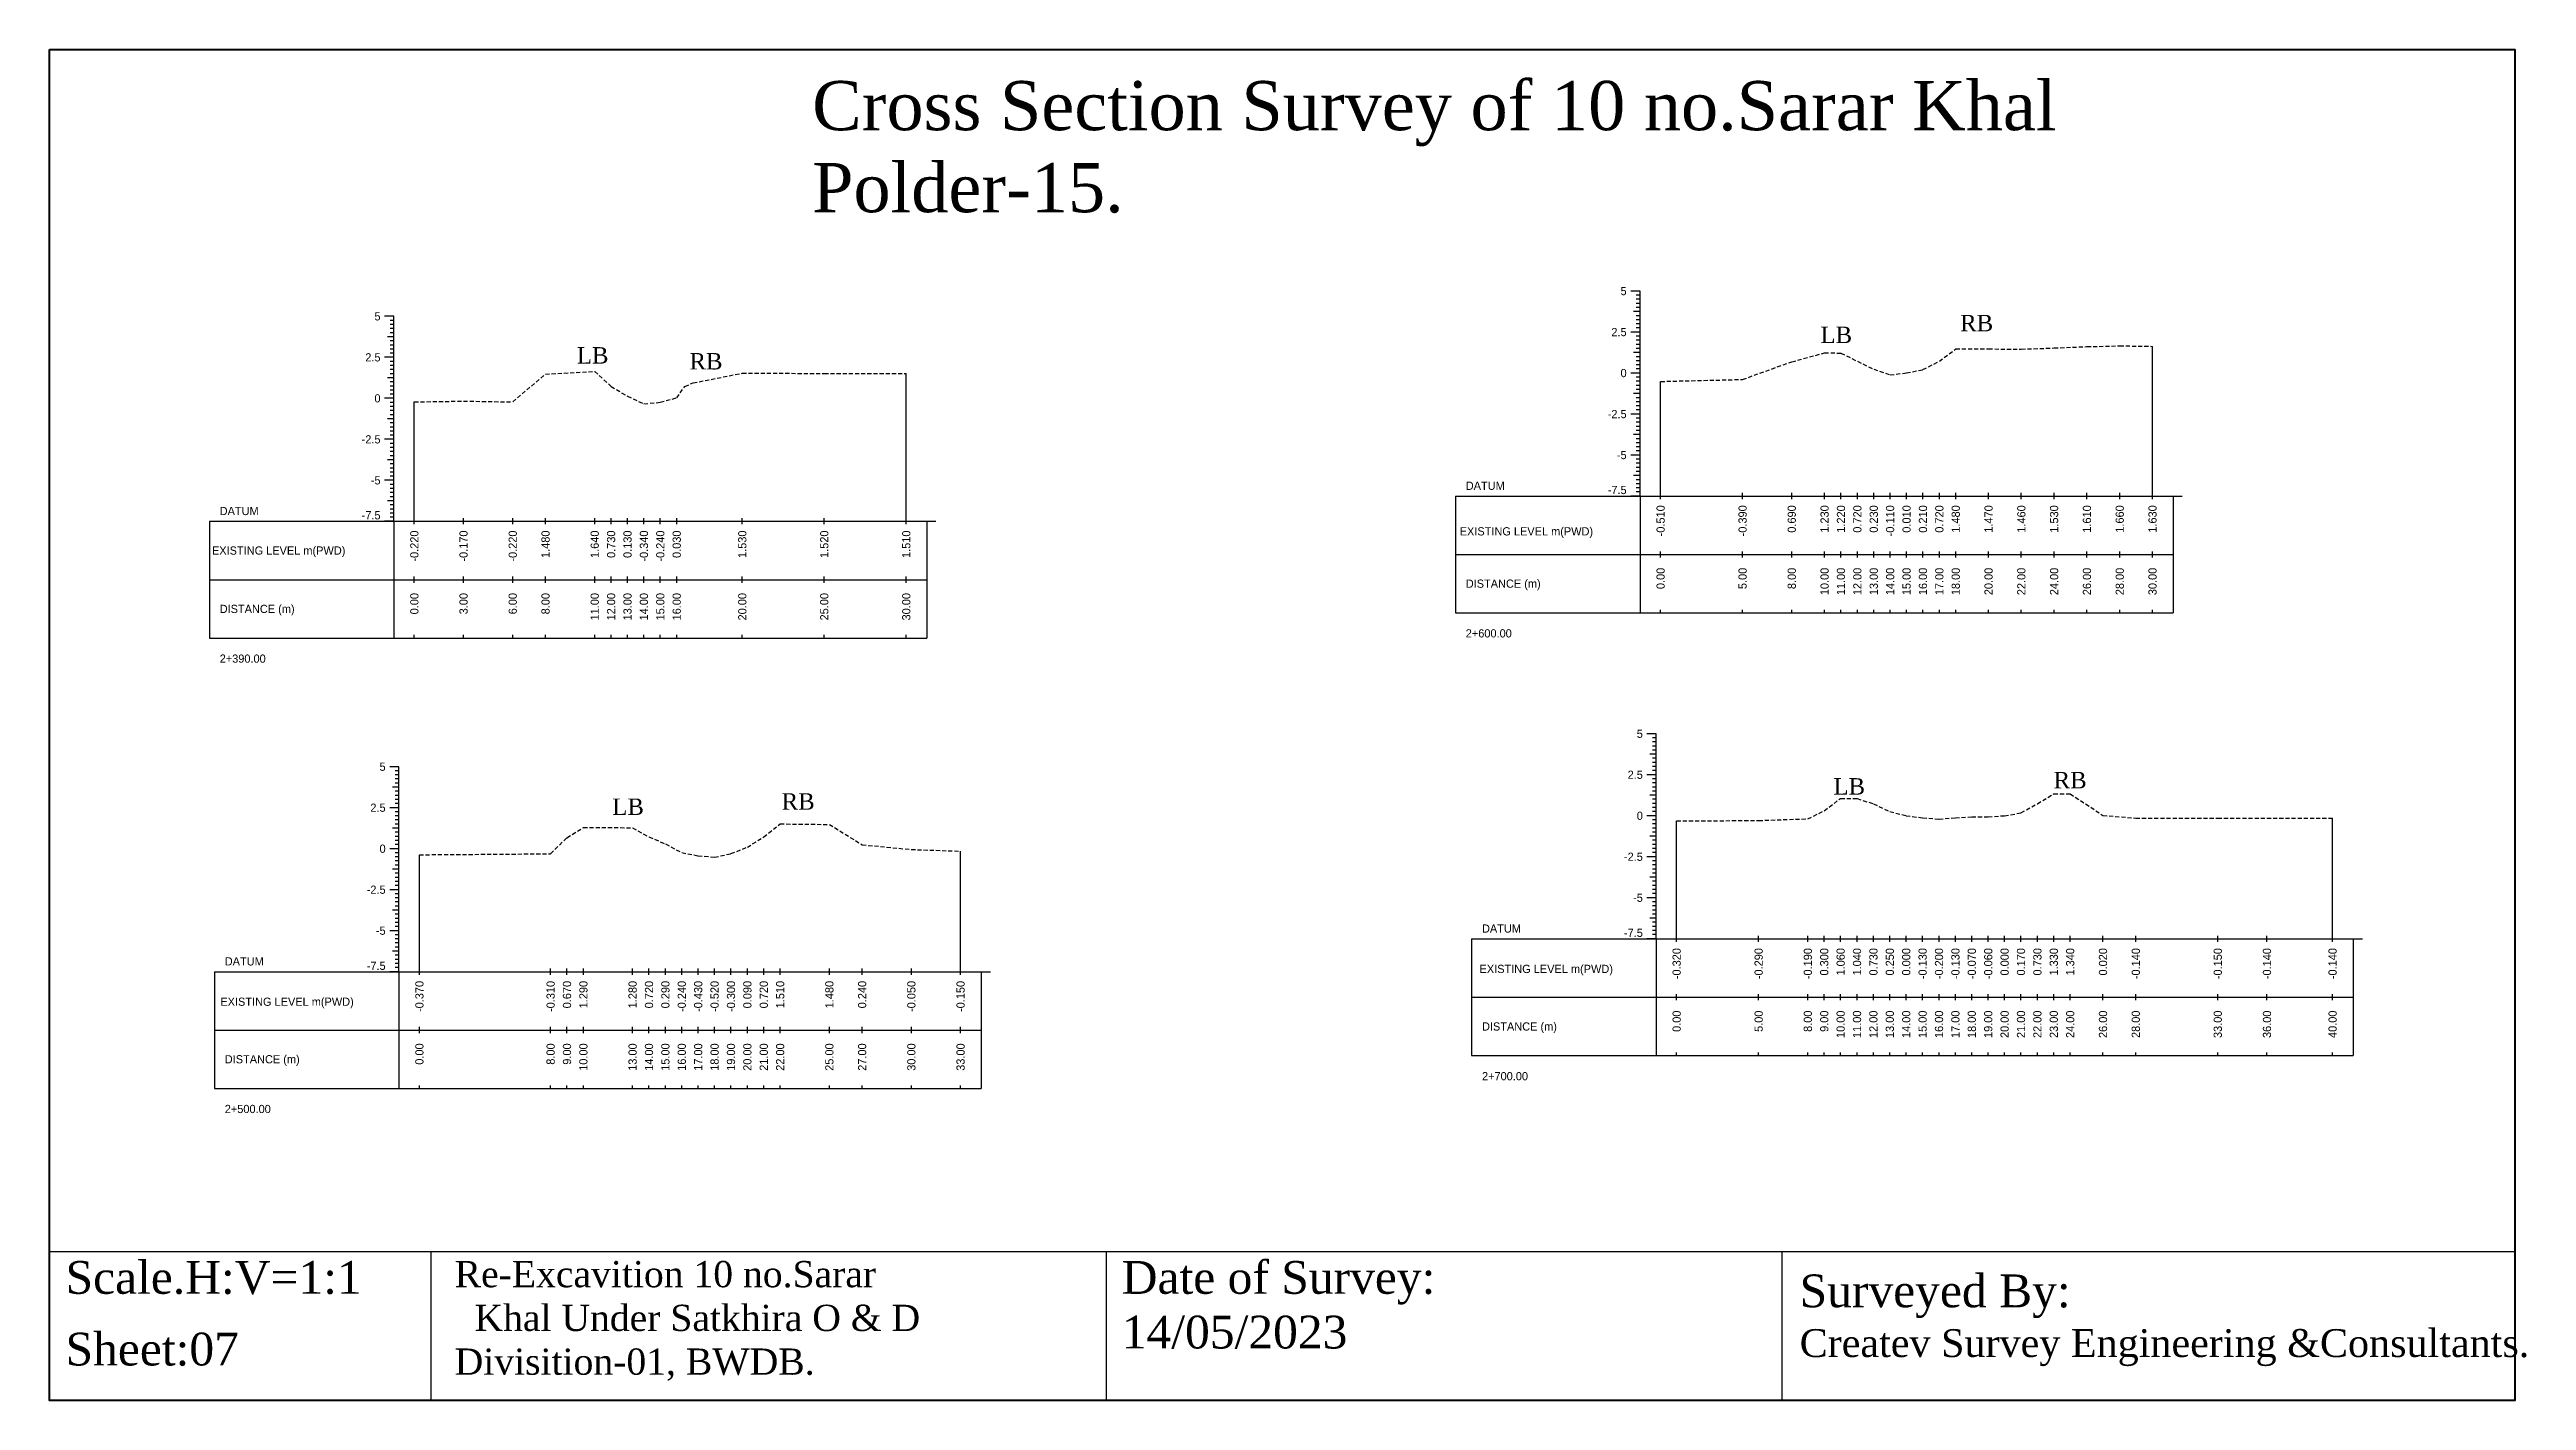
# Model space of a CAD drawing. Header units: inches. Extents: x 4752 to 6808, y -1487 to -426.
# Drawn here: x 5461.6 to 5612.7, y -1338 to -1255.6 of the extents above; entities that cross this region are included whole.
import ezdxf
from ezdxf.enums import TextEntityAlignment as Align

# ---------------------------------------------------------------- set-up
doc = ezdxf.new("R2010")
doc.units = ezdxf.units.IN
doc.header["$MEASUREMENT"] = 0
doc.linetypes.add('HIDDEN', pattern=[0.375, 0.25, -0.125])
doc.layers.add('CS_Drawing', color=7, linetype='Continuous')
doc.layers.add('GL', color=3, linetype='HIDDEN')
doc.styles.add('romans', font='romans.shx')

msp = doc.modelspace()

# ---------------------------------------------------------------- texts
at = {"attachment_point": 1, "style": 'romans'}
for s, insert, char_height, width in [('{\\fTimes New Roman|b0|i0|c0|p18;Cross Section Survey of 10 no.Sarar Khal Polder-15.}', (5508.12, -1257.55), 3, 75.7359), ('\\pi-1,l1;{\\fTimes New Roman|b0|i0|c0|p18;RB}', (5578.13, -1271.81), 1, 325.847), ('{\\fTimes New Roman|b0|i0|c0|p18;LB}', (5569.61, -1272.53), 1, 325.847), ('{\\fTimes New Roman|b0|i0|c0|p18;LB}', (5493.77, -1273.78), 1, 325.847), ('\\pi-1,l1;{\\fTimes New Roman|b0|i0|c0|p18;RB}', (5500.64, -1274.14), 1, 325.847), ('{\\fTimes New Roman|b0|i0|c0|p18;LB}', (5570.4, -1300.06), 1, 325.847), ('\\pi-1,l1;{\\fTimes New Roman|b0|i0|c0|p18;RB}', (5583.83, -1299.68), 1, 325.847), ('{\\fTimes New Roman|b0|i0|c0|p18;LB}', (5495.93, -1301.3), 1, 325.847), ('\\pi-1,l1;{\\fTimes New Roman|b0|i0|c0|p18;RB}', (5506.26, -1300.98), 1, 325.847), ('{\\fTimes New Roman|b0|i0|c0|p18;Scale.H:V=1:1}', (5462.59, -1329.5), 2, 22.2708), ('{\\fTimes New Roman|b0|i0|c0|p18;Re-Excavition 10 no.Sarar\\P  Khal Under Satkhira O & D    Divisition-01, BWDB.}', (5486.32, -1329.5), 1.6, 38.8405), ('{\\fTimes New Roman|b0|i0|c0|p18;Date of Survey: 14/05/2023}', (5527, -1329.5), 2, 22.2708), ('{\\fTimes New Roman|b0|i0|c0|p18;Surveyed By:                                     \\H0.85x;Createv Survey Engineering &Consultants.}', (5568.34, -1330.32), 2, 45.2193), ('{\\fTimes New Roman|b0|i0|c0|p18;Sheet:07}', (5462.59, -1333.87), 2, 38.8405)]:
    msp.add_mtext(s, dxfattribs=dict(at, insert=insert, char_height=char_height, width=width))
at = {"layer": 'CS_Drawing'}
for s, p in [('5', (5557.79, -1270.36)), ('5', (5481.8, -1271.9)), ('2.5', (5557.79, -1272.86)), ('2.5', (5481.8, -1274.4)), ('0', (5557.79, -1275.36)), ('0', (5481.8, -1276.9)), ('-2.5', (5557.79, -1277.86)), ('-2.5', (5481.8, -1279.4)), ('-5', (5557.79, -1280.36)), ('-5', (5481.8, -1281.9)), ('5', (5558.78, -1297.35)), ('5', (5482.11, -1299.36)), ('2.5', (5558.78, -1299.85)), ('2.5', (5482.11, -1301.86)), ('0', (5558.78, -1302.35)), ('0', (5482.11, -1304.36)), ('-2.5', (5558.78, -1304.85)), ('-2.5', (5482.11, -1306.86)), ('-5', (5558.78, -1307.35)), ('-5', (5482.11, -1309.36))]:
    msp.add_text(s, height=0.5, dxfattribs=at).set_placement(p, align=Align.MIDDLE_RIGHT)
for s, p in [('DATUM', (5547.98, -1282.23)), ('DATUM', (5471.99, -1283.77)), ('EXISTING LEVEL m(PWD)', (5547.61, -1285.01)), ('EXISTING LEVEL m(PWD)', (5471.52, -1286.18)), ('DISTANCE (m)', (5547.98, -1288.2)), ('DISTANCE (m)', (5471.99, -1289.74)), ('2+600.00', (5547.98, -1291.23)), ('2+390.00', (5471.99, -1292.77)), ('DATUM', (5548.97, -1309.23)), ('DATUM', (5472.3, -1311.23)), ('EXISTING LEVEL m(PWD)', (5548.82, -1311.69)), ('EXISTING LEVEL m(PWD)', (5472.03, -1313.69)), ('DISTANCE (m)', (5548.97, -1315.2)), ('DISTANCE (m)', (5472.3, -1317.2)), ('2+700.00', (5548.97, -1318.23)), ('2+500.00', (5472.3, -1320.23))]:
    msp.add_text(s, height=0.5, dxfattribs=at).set_placement(p, align=Align.MIDDLE_LEFT)
for p in [(5557.79, -1282.74), (5481.8, -1284.28), (5558.78, -1309.74), (5482.11, -1311.75)]:
    msp.add_text('-7.5', height=0.5, dxfattribs=at).set_placement(p, align=Align.RIGHT)
for s, p in [('-0.510', (5559.86, -1283.42)), ('-0.390', (5564.86, -1283.42)), ('0.690', (5567.86, -1283.42)), ('1.230', (5569.86, -1283.42)), ('1.220', (5570.86, -1283.42)), ('0.720', (5571.86, -1283.42)), ('0.230', (5572.86, -1283.42)), ('-0.110', (5573.86, -1283.42)), ('0.010', (5574.86, -1283.42)), ('0.210', (5575.86, -1283.42)), ('0.720', (5576.86, -1283.42)), ('1.480', (5577.86, -1283.42)), ('1.470', (5579.86, -1283.42)), ('1.460', (5581.86, -1283.42)), ('1.530', (5583.86, -1283.42)), ('1.610', (5585.86, -1283.42)), ('1.660', (5587.86, -1283.42)), ('1.630', (5589.86, -1283.42)), ('-0.220', (5483.86, -1284.96)), ('-0.170', (5486.86, -1284.96)), ('-0.220', (5489.86, -1284.96)), ('1.480', (5491.86, -1284.96)), ('1.640', (5494.86, -1284.96)), ('0.730', (5495.86, -1284.96)), ('0.130', (5496.86, -1284.96)), ('-0.340', (5497.86, -1284.96)), ('-0.240', (5498.86, -1284.96)), ('0.030', (5499.86, -1284.96)), ('1.530', (5503.86, -1284.96)), ('1.520', (5508.86, -1284.96)), ('1.510', (5513.86, -1284.96)), ('0.00', (5559.86, -1287.23)), ('5.00', (5564.86, -1287.23)), ('8.00', (5567.86, -1287.23)), ('10.00', (5569.86, -1287.23)), ('11.00', (5570.86, -1287.23)), ('12.00', (5571.86, -1287.23)), ('13.00', (5572.86, -1287.23)), ('14.00', (5573.86, -1287.23)), ('15.00', (5574.86, -1287.23)), ('16.00', (5575.86, -1287.23)), ('17.00', (5576.86, -1287.23)), ('18.00', (5577.86, -1287.23)), ('20.00', (5579.86, -1287.23)), ('22.00', (5581.86, -1287.23)), ('24.00', (5583.86, -1287.23)), ('26.00', (5585.86, -1287.23)), ('28.00', (5587.86, -1287.23)), ('30.00', (5589.86, -1287.23)), ('0.00', (5483.86, -1288.77)), ('3.00', (5486.86, -1288.77)), ('6.00', (5489.86, -1288.77)), ('8.00', (5491.86, -1288.77)), ('11.00', (5494.86, -1288.77)), ('12.00', (5495.86, -1288.77)), ('13.00', (5496.86, -1288.77)), ('14.00', (5497.86, -1288.77)), ('15.00', (5498.86, -1288.77)), ('16.00', (5499.86, -1288.77)), ('20.00', (5503.86, -1288.77)), ('25.00', (5508.86, -1288.77)), ('30.00', (5513.86, -1288.77)), ('-0.320', (5560.84, -1310.42)), ('-0.290', (5565.84, -1310.42)), ('-0.190', (5568.84, -1310.42)), ('0.300', (5569.84, -1310.42)), ('1.060', (5570.84, -1310.42)), ('1.040', (5571.84, -1310.42)), ('0.730', (5572.84, -1310.42)), ('0.250', (5573.84, -1310.42)), ('0.000', (5574.84, -1310.42)), ('-0.130', (5575.84, -1310.42)), ('-0.200', (5576.84, -1310.42)), ('-0.130', (5577.84, -1310.42)), ('-0.070', (5578.84, -1310.42)), ('-0.060', (5579.84, -1310.42)), ('0.000', (5580.84, -1310.42)), ('0.170', (5581.84, -1310.42)), ('0.730', (5582.84, -1310.42)), ('1.330', (5583.84, -1310.42)), ('1.340', (5584.84, -1310.42)), ('0.020', (5586.84, -1310.42)), ('-0.140', (5588.84, -1310.42)), ('-0.150', (5593.84, -1310.42)), ('-0.140', (5596.84, -1310.42)), ('-0.140', (5600.84, -1310.42)), ('-0.370', (5484.17, -1312.42)), ('-0.310', (5492.17, -1312.42)), ('0.670', (5493.17, -1312.42)), ('1.290', (5494.17, -1312.42)), ('1.280', (5497.17, -1312.42)), ('0.720', (5498.17, -1312.42)), ('0.290', (5499.17, -1312.42)), ('-0.240', (5500.17, -1312.42)), ('-0.430', (5501.17, -1312.42)), ('-0.520', (5502.17, -1312.42)), ('-0.300', (5503.17, -1312.42)), ('0.090', (5504.17, -1312.42)), ('0.720', (5505.17, -1312.42)), ('1.510', (5506.17, -1312.42)), ('1.480', (5509.17, -1312.42)), ('0.240', (5511.17, -1312.42)), ('-0.050', (5514.17, -1312.42)), ('-0.150', (5517.17, -1312.42)), ('0.00', (5560.84, -1314.23)), ('5.00', (5565.84, -1314.23)), ('8.00', (5568.84, -1314.23)), ('9.00', (5569.84, -1314.23)), ('10.00', (5570.84, -1314.23)), ('11.00', (5571.84, -1314.23)), ('12.00', (5572.84, -1314.23)), ('13.00', (5573.84, -1314.23)), ('14.00', (5574.84, -1314.23)), ('15.00', (5575.84, -1314.23)), ('16.00', (5576.84, -1314.23)), ('17.00', (5577.84, -1314.23)), ('18.00', (5578.84, -1314.23)), ('19.00', (5579.84, -1314.23)), ('20.00', (5580.84, -1314.23)), ('21.00', (5581.84, -1314.23)), ('22.00', (5582.84, -1314.23)), ('23.00', (5583.84, -1314.23)), ('24.00', (5584.84, -1314.23)), ('26.00', (5586.84, -1314.23)), ('28.00', (5588.84, -1314.23)), ('33.00', (5593.84, -1314.23)), ('36.00', (5596.84, -1314.23)), ('40.00', (5600.84, -1314.23)), ('0.00', (5484.17, -1316.23)), ('8.00', (5492.17, -1316.23)), ('9.00', (5493.17, -1316.23)), ('10.00', (5494.17, -1316.23)), ('13.00', (5497.17, -1316.23)), ('14.00', (5498.17, -1316.23)), ('15.00', (5499.17, -1316.23)), ('16.00', (5500.17, -1316.23)), ('17.00', (5501.17, -1316.23)), ('18.00', (5502.17, -1316.23)), ('19.00', (5503.17, -1316.23)), ('20.00', (5504.17, -1316.23)), ('21.00', (5505.17, -1316.23)), ('22.00', (5506.17, -1316.23)), ('25.00', (5509.17, -1316.23)), ('27.00', (5511.17, -1316.23)), ('30.00', (5514.17, -1316.23)), ('33.00', (5517.17, -1316.23))]:
    msp.add_text(s, height=0.5, rotation=90, dxfattribs=at).set_placement(p, align=Align.MIDDLE_RIGHT)

# ---------------------------------------------------------------- linework, layer by layer
at = {"color": 4, "lineweight": 40}
msp.add_lwpolyline([(5461.61, -1255.63), (5611.95, -1255.63), (5611.95, -1338), (5461.61, -1338)], close=True, dxfattribs=at)
for points in [[(5611.95, -1255.63), (5611.95, -1338)], [(5461.61, -1328.93), (5611.95, -1328.93)], [(5461.61, -1328.93), (5461.61, -1338)], [(5484.86, -1328.93), (5484.86, -1338)], [(5526.06, -1328.93), (5526.06, -1338)], [(5567.26, -1328.93), (5567.26, -1338)]]:
    msp.add_lwpolyline(points)
at = {"layer": 'CS_Drawing'}
for p, q in [((5558.61, -1270.36), (5558.04, -1270.36)), ((5558.61, -1270.36), (5558.21, -1270.36)), ((5558.61, -1271.61), (5558.21, -1271.61)), ((5558.61, -1270.36), (5558.38, -1270.36)), ((5558.61, -1270.61), (5558.38, -1270.61)), ((5558.61, -1270.86), (5558.38, -1270.86)), ((5558.61, -1271.11), (5558.38, -1271.11)), ((5558.61, -1271.36), (5558.38, -1271.36)), ((5558.61, -1271.61), (5558.38, -1271.61)), ((5558.61, -1282.86), (5558.61, -1270.36)), ((5482.61, -1271.9), (5482.05, -1271.9)), ((5482.61, -1271.9), (5482.22, -1271.9)), ((5482.61, -1273.15), (5482.22, -1273.15)), ((5482.61, -1271.9), (5482.39, -1271.9)), ((5482.61, -1272.15), (5482.39, -1272.15)), ((5482.61, -1272.4), (5482.39, -1272.4)), ((5482.61, -1272.65), (5482.39, -1272.65)), ((5482.61, -1272.9), (5482.39, -1272.9)), ((5482.61, -1273.15), (5482.39, -1273.15)), ((5482.61, -1284.4), (5482.61, -1271.9)), ((5558.61, -1272.86), (5558.04, -1272.86)), ((5558.61, -1272.86), (5558.21, -1272.86)), ((5558.61, -1271.86), (5558.38, -1271.86)), ((5558.61, -1272.11), (5558.38, -1272.11)), ((5558.61, -1272.36), (5558.38, -1272.36)), ((5558.61, -1272.61), (5558.38, -1272.61)), ((5558.61, -1272.86), (5558.38, -1272.86)), ((5558.61, -1273.11), (5558.38, -1273.11)), ((5558.61, -1273.36), (5558.38, -1273.36)), ((5482.61, -1274.4), (5482.05, -1274.4)), ((5482.61, -1274.4), (5482.22, -1274.4)), ((5482.61, -1273.4), (5482.39, -1273.4)), ((5482.61, -1273.65), (5482.39, -1273.65)), ((5482.61, -1273.9), (5482.39, -1273.9)), ((5482.61, -1274.15), (5482.39, -1274.15)), ((5482.61, -1274.4), (5482.39, -1274.4)), ((5482.61, -1274.65), (5482.39, -1274.65)), ((5558.61, -1274.11), (5558.21, -1274.11)), ((5558.61, -1273.61), (5558.38, -1273.61)), ((5558.61, -1273.86), (5558.38, -1273.86)), ((5558.61, -1274.11), (5558.38, -1274.11)), ((5558.61, -1274.36), (5558.38, -1274.36)), ((5558.61, -1274.61), (5558.38, -1274.61)), ((5558.61, -1274.86), (5558.38, -1274.86)), ((5589.86, -1282.86), (5589.86, -1273.73)), ((5482.61, -1275.65), (5482.22, -1275.65)), ((5482.61, -1274.9), (5482.39, -1274.9)), ((5482.61, -1275.15), (5482.39, -1275.15)), ((5482.61, -1275.4), (5482.39, -1275.4)), ((5482.61, -1275.65), (5482.39, -1275.65)), ((5482.61, -1275.9), (5482.39, -1275.9)), ((5482.61, -1276.15), (5482.39, -1276.15)), ((5513.86, -1284.4), (5513.86, -1275.39)), ((5558.61, -1275.36), (5558.04, -1275.36)), ((5558.61, -1275.36), (5558.21, -1275.36)), ((5558.61, -1275.11), (5558.38, -1275.11)), ((5558.61, -1275.36), (5558.38, -1275.36)), ((5558.61, -1275.61), (5558.38, -1275.61)), ((5558.61, -1275.86), (5558.38, -1275.86)), ((5558.61, -1276.11), (5558.38, -1276.11)), ((5558.61, -1276.36), (5558.38, -1276.36)), ((5559.86, -1282.86), (5559.86, -1275.87)), ((5482.61, -1276.9), (5482.05, -1276.9)), ((5482.61, -1276.9), (5482.22, -1276.9)), ((5482.61, -1276.4), (5482.39, -1276.4)), ((5482.61, -1276.65), (5482.39, -1276.65)), ((5482.61, -1276.9), (5482.39, -1276.9)), ((5482.61, -1277.15), (5482.39, -1277.15)), ((5482.61, -1277.4), (5482.39, -1277.4)), ((5482.61, -1277.65), (5482.39, -1277.65)), ((5483.86, -1284.4), (5483.86, -1277.12)), ((5558.61, -1277.86), (5558.04, -1277.86)), ((5558.61, -1276.61), (5558.21, -1276.61)), ((5558.61, -1277.86), (5558.21, -1277.86)), ((5558.61, -1276.61), (5558.38, -1276.61)), ((5558.61, -1276.86), (5558.38, -1276.86)), ((5558.61, -1277.11), (5558.38, -1277.11)), ((5558.61, -1277.36), (5558.38, -1277.36)), ((5558.61, -1277.61), (5558.38, -1277.61)), ((5558.61, -1277.86), (5558.38, -1277.86)), ((5482.61, -1279.4), (5482.05, -1279.4)), ((5482.61, -1278.15), (5482.22, -1278.15)), ((5482.61, -1279.4), (5482.22, -1279.4)), ((5482.61, -1277.9), (5482.39, -1277.9)), ((5482.61, -1278.15), (5482.39, -1278.15)), ((5482.61, -1278.4), (5482.39, -1278.4)), ((5482.61, -1278.65), (5482.39, -1278.65)), ((5482.61, -1278.9), (5482.39, -1278.9)), ((5482.61, -1279.15), (5482.39, -1279.15)), ((5482.61, -1279.4), (5482.39, -1279.4)), ((5558.61, -1279.11), (5558.21, -1279.11)), ((5558.61, -1278.11), (5558.38, -1278.11)), ((5558.61, -1278.36), (5558.38, -1278.36)), ((5558.61, -1278.61), (5558.38, -1278.61)), ((5558.61, -1278.86), (5558.38, -1278.86)), ((5558.61, -1279.11), (5558.38, -1279.11)), ((5558.61, -1279.36), (5558.38, -1279.36)), ((5482.61, -1280.65), (5482.22, -1280.65)), ((5482.61, -1279.65), (5482.39, -1279.65)), ((5482.61, -1279.9), (5482.39, -1279.9)), ((5482.61, -1280.15), (5482.39, -1280.15)), ((5482.61, -1280.4), (5482.39, -1280.4)), ((5482.61, -1280.65), (5482.39, -1280.65)), ((5482.61, -1280.9), (5482.39, -1280.9)), ((5558.61, -1280.36), (5558.04, -1280.36)), ((5558.61, -1280.36), (5558.21, -1280.36)), ((5558.61, -1279.61), (5558.38, -1279.61)), ((5558.61, -1279.86), (5558.38, -1279.86)), ((5558.61, -1280.11), (5558.38, -1280.11)), ((5558.61, -1280.36), (5558.38, -1280.36)), ((5558.61, -1280.61), (5558.38, -1280.61)), ((5558.61, -1280.86), (5558.38, -1280.86)), ((5482.61, -1281.9), (5482.05, -1281.9)), ((5482.61, -1281.9), (5482.22, -1281.9)), ((5482.61, -1281.15), (5482.39, -1281.15)), ((5482.61, -1281.4), (5482.39, -1281.4)), ((5482.61, -1281.65), (5482.39, -1281.65)), ((5482.61, -1281.9), (5482.39, -1281.9)), ((5482.61, -1282.15), (5482.39, -1282.15)), ((5482.61, -1282.4), (5482.39, -1282.4)), ((5558.61, -1281.61), (5558.21, -1281.61)), ((5558.61, -1281.11), (5558.38, -1281.11)), ((5558.61, -1281.36), (5558.38, -1281.36)), ((5558.61, -1281.61), (5558.38, -1281.61)), ((5558.61, -1281.86), (5558.38, -1281.86)), ((5558.61, -1282.11), (5558.38, -1282.11)), ((5558.61, -1282.36), (5558.38, -1282.36)), ((5482.61, -1283.15), (5482.22, -1283.15)), ((5482.61, -1282.65), (5482.39, -1282.65)), ((5482.61, -1282.9), (5482.39, -1282.9)), ((5482.61, -1283.15), (5482.39, -1283.15)), ((5482.61, -1283.4), (5482.39, -1283.4)), ((5482.61, -1283.65), (5482.39, -1283.65)), ((5482.61, -1283.9), (5482.39, -1283.9)), ((5547.36, -1282.86), (5558.61, -1282.86)), ((5547.36, -1282.86), (5547.36, -1289.98)), ((5558.61, -1282.86), (5558.04, -1282.86)), ((5558.61, -1282.86), (5558.21, -1282.86)), ((5558.61, -1282.61), (5558.38, -1282.61)), ((5558.61, -1282.86), (5558.38, -1282.86)), ((5558.61, -1282.86), (5591.11, -1282.86)), ((5558.61, -1282.86), (5558.61, -1289.98)), ((5559.86, -1283.04), (5559.86, -1282.67)), ((5564.86, -1283.04), (5564.86, -1282.67)), ((5567.86, -1283.04), (5567.86, -1282.67)), ((5569.86, -1283.04), (5569.86, -1282.67)), ((5570.86, -1283.04), (5570.86, -1282.67)), ((5571.86, -1283.04), (5571.86, -1282.67)), ((5572.86, -1283.04), (5572.86, -1282.67)), ((5573.86, -1283.04), (5573.86, -1282.67)), ((5574.86, -1283.04), (5574.86, -1282.67)), ((5575.86, -1283.04), (5575.86, -1282.67)), ((5576.86, -1283.04), (5576.86, -1282.67)), ((5577.86, -1283.04), (5577.86, -1282.67)), ((5579.86, -1283.04), (5579.86, -1282.67)), ((5581.86, -1283.04), (5581.86, -1282.67)), ((5583.86, -1283.04), (5583.86, -1282.67)), ((5585.86, -1283.04), (5585.86, -1282.67)), ((5587.86, -1283.04), (5587.86, -1282.67)), ((5589.86, -1283.04), (5589.86, -1282.67)), ((5591.11, -1282.86), (5591.67, -1282.86)), ((5591.11, -1282.86), (5591.5, -1282.86)), ((5591.11, -1282.86), (5591.33, -1282.86)), ((5591.11, -1282.86), (5591.11, -1289.98)), ((5471.36, -1284.4), (5482.61, -1284.4)), ((5471.36, -1284.4), (5471.36, -1291.52)), ((5482.61, -1284.4), (5482.05, -1284.4)), ((5482.61, -1284.4), (5482.22, -1284.4)), ((5482.61, -1284.15), (5482.39, -1284.15)), ((5482.61, -1284.4), (5482.39, -1284.4)), ((5482.61, -1284.4), (5515.11, -1284.4)), ((5482.61, -1284.4), (5482.61, -1291.52)), ((5483.86, -1284.58), (5483.86, -1284.21)), ((5486.86, -1284.58), (5486.86, -1284.21)), ((5489.86, -1284.58), (5489.86, -1284.21)), ((5491.86, -1284.58), (5491.86, -1284.21)), ((5494.86, -1284.58), (5494.86, -1284.21)), ((5495.86, -1284.58), (5495.86, -1284.21)), ((5496.86, -1284.58), (5496.86, -1284.21)), ((5497.86, -1284.58), (5497.86, -1284.21)), ((5498.86, -1284.58), (5498.86, -1284.21)), ((5499.86, -1284.58), (5499.86, -1284.21)), ((5503.86, -1284.58), (5503.86, -1284.21)), ((5508.86, -1284.58), (5508.86, -1284.21)), ((5513.86, -1284.58), (5513.86, -1284.21)), ((5515.11, -1284.4), (5515.67, -1284.4)), ((5515.11, -1284.4), (5515.51, -1284.4)), ((5515.11, -1284.4), (5515.34, -1284.4)), ((5515.11, -1284.4), (5515.11, -1291.52)), ((5547.36, -1286.42), (5558.61, -1286.42)), ((5558.61, -1286.42), (5591.11, -1286.42)), ((5558.61, -1286.42), (5591.11, -1286.42)), ((5559.86, -1286.61), (5559.86, -1286.23)), ((5564.86, -1286.61), (5564.86, -1286.23)), ((5567.86, -1286.61), (5567.86, -1286.23)), ((5569.86, -1286.61), (5569.86, -1286.23)), ((5570.86, -1286.61), (5570.86, -1286.23)), ((5571.86, -1286.61), (5571.86, -1286.23)), ((5572.86, -1286.61), (5572.86, -1286.23)), ((5573.86, -1286.61), (5573.86, -1286.23)), ((5574.86, -1286.61), (5574.86, -1286.23)), ((5575.86, -1286.61), (5575.86, -1286.23)), ((5576.86, -1286.61), (5576.86, -1286.23)), ((5577.86, -1286.61), (5577.86, -1286.23)), ((5579.86, -1286.61), (5579.86, -1286.23)), ((5581.86, -1286.61), (5581.86, -1286.23)), ((5583.86, -1286.61), (5583.86, -1286.23)), ((5585.86, -1286.61), (5585.86, -1286.23)), ((5587.86, -1286.61), (5587.86, -1286.23)), ((5589.86, -1286.61), (5589.86, -1286.23)), ((5471.36, -1287.96), (5482.61, -1287.96)), ((5482.61, -1287.96), (5515.11, -1287.96)), ((5482.61, -1287.96), (5515.11, -1287.96)), ((5483.86, -1288.15), (5483.86, -1287.77)), ((5486.86, -1288.15), (5486.86, -1287.77)), ((5489.86, -1288.15), (5489.86, -1287.77)), ((5491.86, -1288.15), (5491.86, -1287.77)), ((5494.86, -1288.15), (5494.86, -1287.77)), ((5495.86, -1288.15), (5495.86, -1287.77)), ((5496.86, -1288.15), (5496.86, -1287.77)), ((5497.86, -1288.15), (5497.86, -1287.77)), ((5498.86, -1288.15), (5498.86, -1287.77)), ((5499.86, -1288.15), (5499.86, -1287.77)), ((5503.86, -1288.15), (5503.86, -1287.77)), ((5508.86, -1288.15), (5508.86, -1287.77)), ((5513.86, -1288.15), (5513.86, -1287.77)), ((5559.86, -1289.98), (5559.86, -1289.79)), ((5564.86, -1289.98), (5564.86, -1289.79)), ((5567.86, -1289.98), (5567.86, -1289.79)), ((5569.86, -1289.98), (5569.86, -1289.79)), ((5570.86, -1289.98), (5570.86, -1289.79)), ((5571.86, -1289.98), (5571.86, -1289.79)), ((5572.86, -1289.98), (5572.86, -1289.79)), ((5573.86, -1289.98), (5573.86, -1289.79)), ((5574.86, -1289.98), (5574.86, -1289.79)), ((5575.86, -1289.98), (5575.86, -1289.79)), ((5576.86, -1289.98), (5576.86, -1289.79)), ((5577.86, -1289.98), (5577.86, -1289.79)), ((5579.86, -1289.98), (5579.86, -1289.79)), ((5581.86, -1289.98), (5581.86, -1289.79)), ((5583.86, -1289.98), (5583.86, -1289.79)), ((5585.86, -1289.98), (5585.86, -1289.79)), ((5587.86, -1289.98), (5587.86, -1289.79)), ((5589.86, -1289.98), (5589.86, -1289.79)), ((5483.86, -1291.52), (5483.86, -1291.33)), ((5486.86, -1291.52), (5486.86, -1291.33)), ((5489.86, -1291.52), (5489.86, -1291.33)), ((5491.86, -1291.52), (5491.86, -1291.33)), ((5494.86, -1291.52), (5494.86, -1291.33)), ((5495.86, -1291.52), (5495.86, -1291.33)), ((5496.86, -1291.52), (5496.86, -1291.33)), ((5497.86, -1291.52), (5497.86, -1291.33)), ((5498.86, -1291.52), (5498.86, -1291.33)), ((5499.86, -1291.52), (5499.86, -1291.33)), ((5503.86, -1291.52), (5503.86, -1291.33)), ((5508.86, -1291.52), (5508.86, -1291.33)), ((5513.86, -1291.52), (5513.86, -1291.33)), ((5547.36, -1289.98), (5558.61, -1289.98)), ((5558.61, -1289.98), (5591.11, -1289.98)), ((5471.36, -1291.52), (5482.61, -1291.52)), ((5482.61, -1291.52), (5515.11, -1291.52)), ((5559.59, -1297.35), (5559.03, -1297.35)), ((5559.59, -1297.35), (5559.2, -1297.35)), ((5559.59, -1297.35), (5559.37, -1297.35)), ((5559.59, -1309.85), (5559.59, -1297.35)), ((5559.59, -1298.6), (5559.2, -1298.6)), ((5559.59, -1297.6), (5559.37, -1297.6)), ((5559.59, -1297.85), (5559.37, -1297.85)), ((5559.59, -1298.1), (5559.37, -1298.1)), ((5559.59, -1298.35), (5559.37, -1298.35)), ((5559.59, -1298.6), (5559.37, -1298.6)), ((5559.59, -1298.85), (5559.37, -1298.85)), ((5482.92, -1299.36), (5482.36, -1299.36)), ((5482.92, -1299.36), (5482.53, -1299.36)), ((5482.92, -1299.36), (5482.7, -1299.36)), ((5482.92, -1299.61), (5482.7, -1299.61)), ((5482.92, -1299.86), (5482.7, -1299.86)), ((5482.92, -1300.11), (5482.7, -1300.11)), ((5482.92, -1300.36), (5482.7, -1300.36)), ((5482.92, -1311.86), (5482.92, -1299.36)), ((5559.59, -1299.85), (5559.03, -1299.85)), ((5559.59, -1299.85), (5559.2, -1299.85)), ((5559.59, -1299.1), (5559.37, -1299.1)), ((5559.59, -1299.35), (5559.37, -1299.35)), ((5559.59, -1299.6), (5559.37, -1299.6)), ((5559.59, -1299.85), (5559.37, -1299.85)), ((5559.59, -1300.1), (5559.37, -1300.1)), ((5559.59, -1300.35), (5559.37, -1300.35)), ((5482.92, -1301.86), (5482.36, -1301.86)), ((5482.92, -1300.61), (5482.53, -1300.61)), ((5482.92, -1301.86), (5482.53, -1301.86)), ((5482.92, -1300.61), (5482.7, -1300.61)), ((5482.92, -1300.86), (5482.7, -1300.86)), ((5482.92, -1301.11), (5482.7, -1301.11)), ((5482.92, -1301.36), (5482.7, -1301.36)), ((5482.92, -1301.61), (5482.7, -1301.61)), ((5482.92, -1301.86), (5482.7, -1301.86)), ((5559.59, -1301.1), (5559.2, -1301.1)), ((5559.59, -1300.6), (5559.37, -1300.6)), ((5559.59, -1300.85), (5559.37, -1300.85)), ((5559.59, -1301.1), (5559.37, -1301.1)), ((5559.59, -1301.35), (5559.37, -1301.35)), ((5559.59, -1301.6), (5559.37, -1301.6)), ((5559.59, -1301.85), (5559.37, -1301.85)), ((5482.92, -1303.11), (5482.53, -1303.11)), ((5482.92, -1302.11), (5482.7, -1302.11)), ((5482.92, -1302.36), (5482.7, -1302.36)), ((5482.92, -1302.61), (5482.7, -1302.61)), ((5482.92, -1302.86), (5482.7, -1302.86)), ((5482.92, -1303.11), (5482.7, -1303.11)), ((5482.92, -1303.36), (5482.7, -1303.36)), ((5559.59, -1302.35), (5559.03, -1302.35)), ((5559.59, -1302.35), (5559.2, -1302.35)), ((5559.59, -1302.1), (5559.37, -1302.1)), ((5559.59, -1302.35), (5559.37, -1302.35)), ((5559.59, -1302.6), (5559.37, -1302.6)), ((5559.59, -1302.85), (5559.37, -1302.85)), ((5559.59, -1303.1), (5559.37, -1303.1)), ((5559.59, -1303.35), (5559.37, -1303.35)), ((5560.84, -1309.85), (5560.84, -1302.67)), ((5600.84, -1309.85), (5600.84, -1302.49)), ((5482.92, -1304.36), (5482.36, -1304.36)), ((5482.92, -1304.36), (5482.53, -1304.36)), ((5482.92, -1303.61), (5482.7, -1303.61)), ((5482.92, -1303.86), (5482.7, -1303.86)), ((5482.92, -1304.11), (5482.7, -1304.11)), ((5482.92, -1304.36), (5482.7, -1304.36)), ((5482.92, -1304.61), (5482.7, -1304.61)), ((5482.92, -1304.86), (5482.7, -1304.86)), ((5484.17, -1311.86), (5484.17, -1304.73)), ((5517.17, -1311.86), (5517.17, -1304.51)), ((5559.59, -1304.85), (5559.03, -1304.85)), ((5559.59, -1303.6), (5559.2, -1303.6)), ((5559.59, -1304.85), (5559.2, -1304.85)), ((5559.59, -1303.6), (5559.37, -1303.6)), ((5559.59, -1303.85), (5559.37, -1303.85)), ((5559.59, -1304.1), (5559.37, -1304.1)), ((5559.59, -1304.35), (5559.37, -1304.35)), ((5559.59, -1304.6), (5559.37, -1304.6)), ((5559.59, -1304.85), (5559.37, -1304.85)), ((5482.92, -1305.61), (5482.53, -1305.61)), ((5482.92, -1305.11), (5482.7, -1305.11)), ((5482.92, -1305.36), (5482.7, -1305.36)), ((5482.92, -1305.61), (5482.7, -1305.61)), ((5482.92, -1305.86), (5482.7, -1305.86)), ((5482.92, -1306.11), (5482.7, -1306.11)), ((5482.92, -1306.36), (5482.7, -1306.36)), ((5559.59, -1306.1), (5559.2, -1306.1)), ((5559.59, -1305.1), (5559.37, -1305.1)), ((5559.59, -1305.35), (5559.37, -1305.35)), ((5559.59, -1305.6), (5559.37, -1305.6)), ((5559.59, -1305.85), (5559.37, -1305.85)), ((5559.59, -1306.1), (5559.37, -1306.1)), ((5559.59, -1306.35), (5559.37, -1306.35)), ((5482.92, -1306.86), (5482.36, -1306.86)), ((5482.92, -1306.86), (5482.53, -1306.86)), ((5482.92, -1306.61), (5482.7, -1306.61)), ((5482.92, -1306.86), (5482.7, -1306.86)), ((5482.92, -1307.11), (5482.7, -1307.11)), ((5482.92, -1307.36), (5482.7, -1307.36)), ((5482.92, -1307.61), (5482.7, -1307.61)), ((5482.92, -1307.86), (5482.7, -1307.86)), ((5559.59, -1307.35), (5559.03, -1307.35)), ((5559.59, -1307.35), (5559.2, -1307.35)), ((5559.59, -1306.6), (5559.37, -1306.6)), ((5559.59, -1306.85), (5559.37, -1306.85)), ((5559.59, -1307.1), (5559.37, -1307.1)), ((5559.59, -1307.35), (5559.37, -1307.35)), ((5559.59, -1307.6), (5559.37, -1307.6)), ((5559.59, -1307.85), (5559.37, -1307.85)), ((5482.92, -1309.36), (5482.36, -1309.36)), ((5482.92, -1308.11), (5482.53, -1308.11)), ((5482.92, -1309.36), (5482.53, -1309.36)), ((5482.92, -1308.11), (5482.7, -1308.11)), ((5482.92, -1308.36), (5482.7, -1308.36)), ((5482.92, -1308.61), (5482.7, -1308.61)), ((5482.92, -1308.86), (5482.7, -1308.86)), ((5482.92, -1309.11), (5482.7, -1309.11)), ((5482.92, -1309.36), (5482.7, -1309.36)), ((5482.92, -1309.61), (5482.7, -1309.61)), ((5559.59, -1308.6), (5559.2, -1308.6)), ((5559.59, -1308.1), (5559.37, -1308.1)), ((5559.59, -1308.35), (5559.37, -1308.35)), ((5559.59, -1308.6), (5559.37, -1308.6)), ((5559.59, -1308.85), (5559.37, -1308.85)), ((5559.59, -1309.1), (5559.37, -1309.1)), ((5559.59, -1309.35), (5559.37, -1309.35)), ((5559.59, -1309.6), (5559.37, -1309.6)), ((5482.92, -1310.61), (5482.53, -1310.61)), ((5482.92, -1309.86), (5482.7, -1309.86)), ((5482.92, -1310.11), (5482.7, -1310.11)), ((5482.92, -1310.36), (5482.7, -1310.36)), ((5482.92, -1310.61), (5482.7, -1310.61)), ((5482.92, -1310.86), (5482.7, -1310.86)), ((5482.92, -1311.11), (5482.7, -1311.11)), ((5548.34, -1309.85), (5559.59, -1309.85)), ((5548.34, -1309.85), (5548.34, -1316.98)), ((5559.59, -1309.85), (5559.03, -1309.85)), ((5559.59, -1309.85), (5559.2, -1309.85)), ((5559.59, -1309.85), (5559.37, -1309.85)), ((5559.59, -1309.85), (5602.09, -1309.85)), ((5559.59, -1309.85), (5559.59, -1316.98)), ((5560.84, -1310.04), (5560.84, -1309.67)), ((5565.84, -1310.04), (5565.84, -1309.67)), ((5568.84, -1310.04), (5568.84, -1309.67)), ((5569.84, -1310.04), (5569.84, -1309.67)), ((5570.84, -1310.04), (5570.84, -1309.67)), ((5571.84, -1310.04), (5571.84, -1309.67)), ((5572.84, -1310.04), (5572.84, -1309.67)), ((5573.84, -1310.04), (5573.84, -1309.67)), ((5574.84, -1310.04), (5574.84, -1309.67)), ((5575.84, -1310.04), (5575.84, -1309.67)), ((5576.84, -1310.04), (5576.84, -1309.67)), ((5577.84, -1310.04), (5577.84, -1309.67)), ((5578.84, -1310.04), (5578.84, -1309.67)), ((5579.84, -1310.04), (5579.84, -1309.67)), ((5580.84, -1310.04), (5580.84, -1309.67)), ((5581.84, -1310.04), (5581.84, -1309.67)), ((5582.84, -1310.04), (5582.84, -1309.67)), ((5583.84, -1310.04), (5583.84, -1309.67)), ((5584.84, -1310.04), (5584.84, -1309.67)), ((5586.84, -1310.04), (5586.84, -1309.67)), ((5588.84, -1310.04), (5588.84, -1309.67)), ((5593.84, -1310.04), (5593.84, -1309.67)), ((5596.84, -1310.04), (5596.84, -1309.67)), ((5600.84, -1310.04), (5600.84, -1309.67)), ((5602.09, -1309.85), (5602.66, -1309.85)), ((5602.09, -1309.85), (5602.49, -1309.85)), ((5602.09, -1309.85), (5602.32, -1309.85)), ((5602.09, -1309.85), (5602.09, -1316.98)), ((5471.67, -1311.86), (5482.92, -1311.86)), ((5471.67, -1311.86), (5471.67, -1318.98)), ((5482.92, -1311.86), (5482.36, -1311.86)), ((5482.92, -1311.86), (5482.53, -1311.86)), ((5482.92, -1311.36), (5482.7, -1311.36)), ((5482.92, -1311.61), (5482.7, -1311.61)), ((5482.92, -1311.86), (5482.7, -1311.86)), ((5482.92, -1311.86), (5518.42, -1311.86)), ((5482.92, -1311.86), (5482.92, -1318.98)), ((5484.17, -1312.05), (5484.17, -1311.67)), ((5492.17, -1312.05), (5492.17, -1311.67)), ((5493.17, -1312.05), (5493.17, -1311.67)), ((5494.17, -1312.05), (5494.17, -1311.67)), ((5497.17, -1312.05), (5497.17, -1311.67)), ((5498.17, -1312.05), (5498.17, -1311.67)), ((5499.17, -1312.05), (5499.17, -1311.67)), ((5500.17, -1312.05), (5500.17, -1311.67)), ((5501.17, -1312.05), (5501.17, -1311.67)), ((5502.17, -1312.05), (5502.17, -1311.67)), ((5503.17, -1312.05), (5503.17, -1311.67)), ((5504.17, -1312.05), (5504.17, -1311.67)), ((5505.17, -1312.05), (5505.17, -1311.67)), ((5506.17, -1312.05), (5506.17, -1311.67)), ((5509.17, -1312.05), (5509.17, -1311.67)), ((5511.17, -1312.05), (5511.17, -1311.67)), ((5514.17, -1312.05), (5514.17, -1311.67)), ((5517.17, -1312.05), (5517.17, -1311.67)), ((5518.42, -1311.86), (5518.99, -1311.86)), ((5518.42, -1311.86), (5518.82, -1311.86)), ((5518.42, -1311.86), (5518.65, -1311.86)), ((5518.42, -1311.86), (5518.42, -1318.98)), ((5548.34, -1313.42), (5559.59, -1313.42)), ((5559.59, -1313.42), (5602.09, -1313.42)), ((5559.59, -1313.42), (5602.09, -1313.42)), ((5560.84, -1313.6), (5560.84, -1313.23)), ((5565.84, -1313.6), (5565.84, -1313.23)), ((5568.84, -1313.6), (5568.84, -1313.23)), ((5569.84, -1313.6), (5569.84, -1313.23)), ((5570.84, -1313.6), (5570.84, -1313.23)), ((5571.84, -1313.6), (5571.84, -1313.23)), ((5572.84, -1313.6), (5572.84, -1313.23)), ((5573.84, -1313.6), (5573.84, -1313.23)), ((5574.84, -1313.6), (5574.84, -1313.23)), ((5575.84, -1313.6), (5575.84, -1313.23)), ((5576.84, -1313.6), (5576.84, -1313.23)), ((5577.84, -1313.6), (5577.84, -1313.23)), ((5578.84, -1313.6), (5578.84, -1313.23)), ((5579.84, -1313.6), (5579.84, -1313.23)), ((5580.84, -1313.6), (5580.84, -1313.23)), ((5581.84, -1313.6), (5581.84, -1313.23)), ((5582.84, -1313.6), (5582.84, -1313.23)), ((5583.84, -1313.6), (5583.84, -1313.23)), ((5584.84, -1313.6), (5584.84, -1313.23)), ((5586.84, -1313.6), (5586.84, -1313.23)), ((5588.84, -1313.6), (5588.84, -1313.23)), ((5593.84, -1313.6), (5593.84, -1313.23)), ((5596.84, -1313.6), (5596.84, -1313.23)), ((5600.84, -1313.6), (5600.84, -1313.23)), ((5471.67, -1315.42), (5482.92, -1315.42)), ((5482.92, -1315.42), (5518.42, -1315.42)), ((5482.92, -1315.42), (5518.42, -1315.42)), ((5484.17, -1315.61), (5484.17, -1315.23)), ((5492.17, -1315.61), (5492.17, -1315.23)), ((5493.17, -1315.61), (5493.17, -1315.23)), ((5494.17, -1315.61), (5494.17, -1315.23)), ((5497.17, -1315.61), (5497.17, -1315.23)), ((5498.17, -1315.61), (5498.17, -1315.23)), ((5499.17, -1315.61), (5499.17, -1315.23)), ((5500.17, -1315.61), (5500.17, -1315.23)), ((5501.17, -1315.61), (5501.17, -1315.23)), ((5502.17, -1315.61), (5502.17, -1315.23)), ((5503.17, -1315.61), (5503.17, -1315.23)), ((5504.17, -1315.61), (5504.17, -1315.23)), ((5505.17, -1315.61), (5505.17, -1315.23)), ((5506.17, -1315.61), (5506.17, -1315.23)), ((5509.17, -1315.61), (5509.17, -1315.23)), ((5511.17, -1315.61), (5511.17, -1315.23)), ((5514.17, -1315.61), (5514.17, -1315.23)), ((5517.17, -1315.61), (5517.17, -1315.23)), ((5548.34, -1316.98), (5559.59, -1316.98)), ((5559.59, -1316.98), (5602.09, -1316.98)), ((5560.84, -1316.98), (5560.84, -1316.79)), ((5565.84, -1316.98), (5565.84, -1316.79)), ((5568.84, -1316.98), (5568.84, -1316.79)), ((5569.84, -1316.98), (5569.84, -1316.79)), ((5570.84, -1316.98), (5570.84, -1316.79)), ((5571.84, -1316.98), (5571.84, -1316.79)), ((5572.84, -1316.98), (5572.84, -1316.79)), ((5573.84, -1316.98), (5573.84, -1316.79)), ((5574.84, -1316.98), (5574.84, -1316.79)), ((5575.84, -1316.98), (5575.84, -1316.79)), ((5576.84, -1316.98), (5576.84, -1316.79)), ((5577.84, -1316.98), (5577.84, -1316.79)), ((5578.84, -1316.98), (5578.84, -1316.79)), ((5579.84, -1316.98), (5579.84, -1316.79)), ((5580.84, -1316.98), (5580.84, -1316.79)), ((5581.84, -1316.98), (5581.84, -1316.79)), ((5582.84, -1316.98), (5582.84, -1316.79)), ((5583.84, -1316.98), (5583.84, -1316.79)), ((5584.84, -1316.98), (5584.84, -1316.79)), ((5586.84, -1316.98), (5586.84, -1316.79)), ((5588.84, -1316.98), (5588.84, -1316.79)), ((5593.84, -1316.98), (5593.84, -1316.79)), ((5596.84, -1316.98), (5596.84, -1316.79)), ((5600.84, -1316.98), (5600.84, -1316.79)), ((5471.67, -1318.98), (5482.92, -1318.98)), ((5482.92, -1318.98), (5518.42, -1318.98)), ((5484.17, -1318.98), (5484.17, -1318.8)), ((5492.17, -1318.98), (5492.17, -1318.8)), ((5493.17, -1318.98), (5493.17, -1318.8)), ((5494.17, -1318.98), (5494.17, -1318.8)), ((5497.17, -1318.98), (5497.17, -1318.8)), ((5498.17, -1318.98), (5498.17, -1318.8)), ((5499.17, -1318.98), (5499.17, -1318.8)), ((5500.17, -1318.98), (5500.17, -1318.8)), ((5501.17, -1318.98), (5501.17, -1318.8)), ((5502.17, -1318.98), (5502.17, -1318.8)), ((5503.17, -1318.98), (5503.17, -1318.8)), ((5504.17, -1318.98), (5504.17, -1318.8)), ((5505.17, -1318.98), (5505.17, -1318.8)), ((5506.17, -1318.98), (5506.17, -1318.8)), ((5509.17, -1318.98), (5509.17, -1318.8)), ((5511.17, -1318.98), (5511.17, -1318.8)), ((5514.17, -1318.98), (5514.17, -1318.8)), ((5517.17, -1318.98), (5517.17, -1318.8))]:
    msp.add_line(p, q, dxfattribs=at)
at = {"layer": 'GL'}
for points in [[(5559.86, -1275.87), (5564.86, -1275.75), (5567.86, -1274.67), (5569.86, -1274.13), (5570.86, -1274.14), (5571.86, -1274.64), (5572.86, -1275.13), (5573.86, -1275.47), (5574.86, -1275.35), (5575.86, -1275.15), (5576.86, -1274.64), (5577.86, -1273.88), (5579.86, -1273.89), (5581.86, -1273.9), (5583.86, -1273.83), (5585.86, -1273.75), (5587.86, -1273.7), (5589.86, -1273.73)], [(5483.86, -1277.12), (5486.86, -1277.07), (5489.86, -1277.12), (5491.86, -1275.42), (5494.86, -1275.26), (5495.86, -1276.17), (5496.86, -1276.77), (5497.86, -1277.24), (5498.86, -1277.14), (5499.86, -1276.87), (5500.36, -1276.17), (5500.86, -1275.96), (5503.86, -1275.37), (5508.86, -1275.38), (5513.86, -1275.39)], [(5560.84, -1302.67), (5565.84, -1302.64), (5568.84, -1302.54), (5569.84, -1302.05), (5570.84, -1301.29), (5571.84, -1301.31), (5572.84, -1301.62), (5573.84, -1302.1), (5574.84, -1302.35), (5575.84, -1302.48), (5576.84, -1302.55), (5577.84, -1302.48), (5578.84, -1302.42), (5579.84, -1302.41), (5580.84, -1302.35), (5581.84, -1302.18), (5582.84, -1301.62), (5583.84, -1301.02), (5584.84, -1301.01), (5586.84, -1302.33), (5588.84, -1302.49), (5593.84, -1302.5), (5596.84, -1302.49), (5600.84, -1302.49)], [(5484.17, -1304.73), (5492.17, -1304.67), (5493.17, -1303.69), (5494.17, -1303.07), (5497.17, -1303.08), (5498.17, -1303.64), (5499.17, -1304.07), (5500.17, -1304.6), (5501.17, -1304.79), (5502.17, -1304.88), (5503.17, -1304.66), (5504.17, -1304.27), (5505.17, -1303.64), (5506.17, -1302.85), (5509.17, -1302.88), (5511.17, -1304.12), (5514.17, -1304.41), (5517.17, -1304.51)]]:
    msp.add_lwpolyline(points, dxfattribs=at)

msp.set_redraw_order([(e.dxf.handle, doc.entitydb.next_handle()) for e in msp.query("TEXT MTEXT ATTDEF DIMENSION ARC_DIMENSION")])  # texts and dimensions are drawn at this point

doc.saveas('drawing.dxf')
